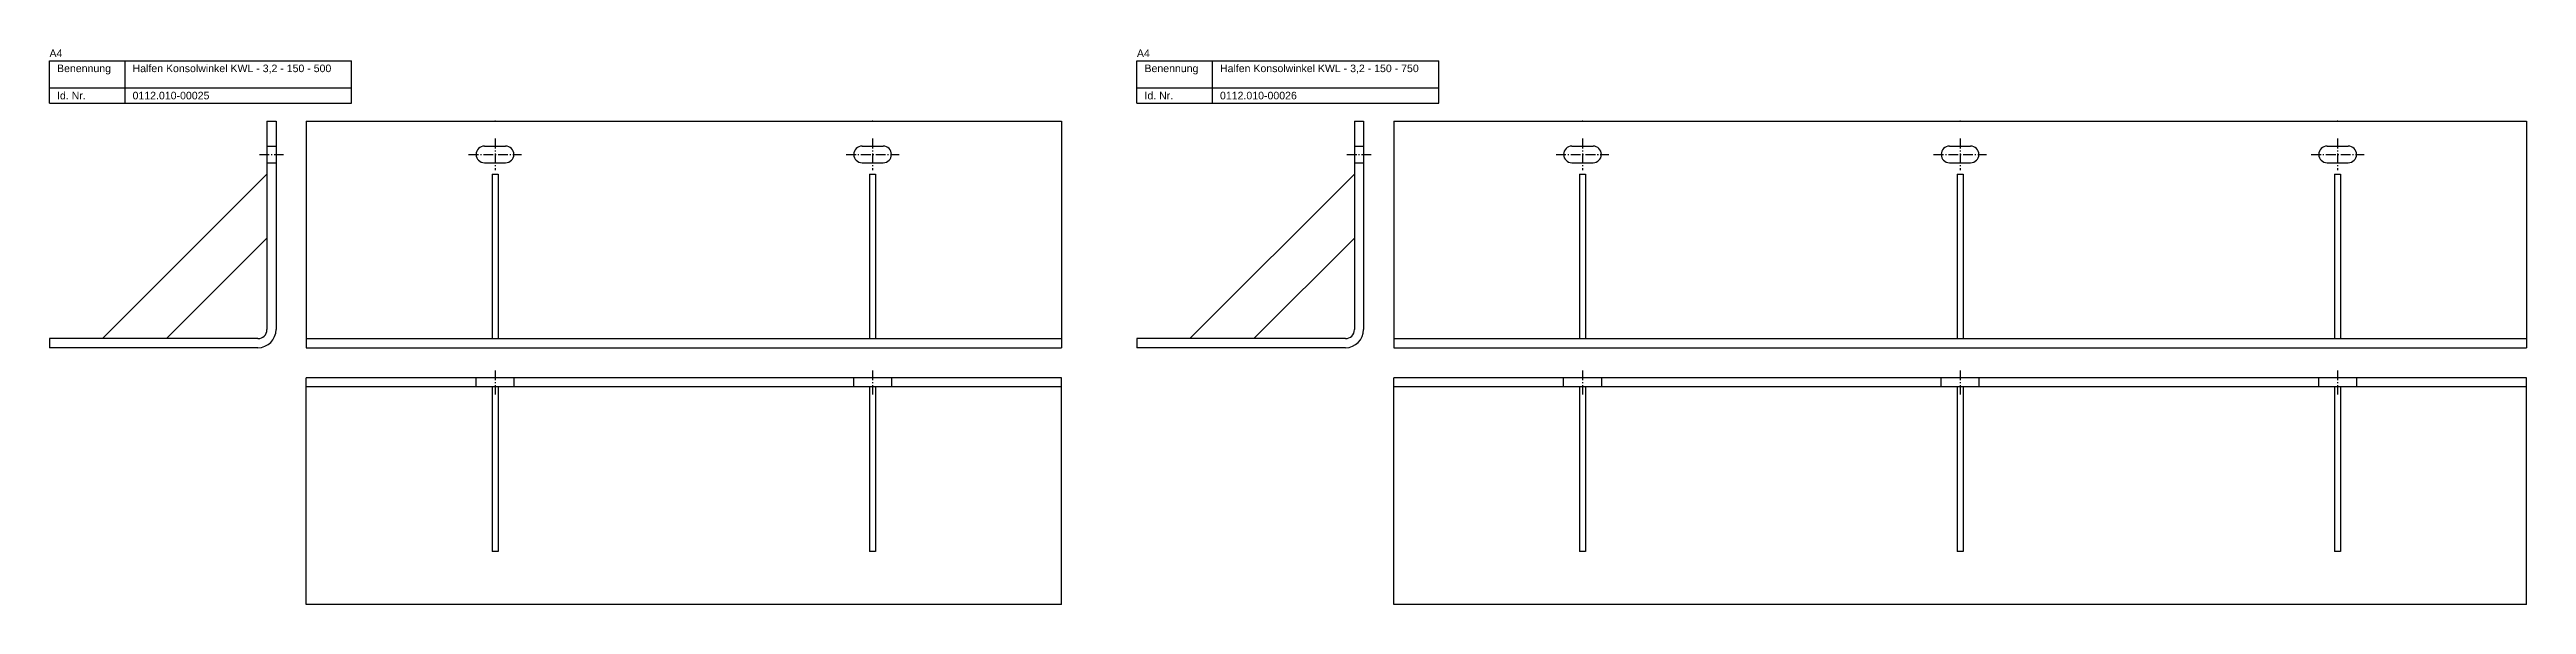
# Model space of a CAD drawing. Header units: millimetres. Extents: x 3683 to 6843, y -2519 to 868.
# Drawn here: x 3683 to 5323, y 131 to 498 of the extents above; entities that cross this region are included whole.
import ezdxf

# ---------------------------------------------------------------- set-up
doc = ezdxf.new("R2010")
doc.units = ezdxf.units.MM
doc.linetypes.add('MITTELLINIE', pattern=[0.977, 0.65, -0.13, 0.067, -0.13])
doc.linetypes.add('VERDECKT', pattern=[9.525, 6.35, -3.175])
doc.layers.add('HALFEN-KONSOLANKER', color=2, linetype='CONTINUOUS')
doc.styles.add('ARIAL50', font='ARIAL.TTF', dxfattribs={"height": 5})

msp = doc.modelspace()

# ---------------------------------------------------------------- texts
at = {"layer": 'HALFEN-KONSOLANKER', "style": 'ARIAL50'}
for s, p in [('A4', (3683.1, 493.3)), ('A4', (4403.1, 493.3)), ('Benennung', (3688.1, 483.3)), ('Halfen Konsolwinkel KWL - 3,2 - 150 - 500', (3738.1, 483.3)), ('Benennung', (4408.1, 483.3)), ('Halfen Konsolwinkel KWL - 3,2 - 150 - 750', (4458.1, 483.3)), ('Id. Nr.', (3688.1, 465.3)), ('0112.010-00025', (3738.1, 465.3)), ('Id. Nr.', (4408.1, 465.3)), ('0112.010-00026', (4458.1, 465.3))]:
    msp.add_text(s, height=5, dxfattribs=at).set_placement(p)

# ---------------------------------------------------------------- linework, layer by layer
at = {"layer": 'HALFEN-KONSOLANKER'}
for p, q in [((3683.1, 490.8), (3883.1, 490.8)), ((3683.1, 462.8), (3683.1, 490.8)), ((3733.1, 462.8), (3733.1, 490.8)), ((3883.1, 462.8), (3883.1, 490.8)), ((4403.1, 490.8), (4603.1, 490.8)), ((4403.1, 462.8), (4403.1, 490.8)), ((4453.1, 462.8), (4453.1, 490.8)), ((4603.1, 462.8), (4603.1, 490.8)), ((3683.1, 472.8), (3883.1, 472.8)), ((3683.1, 462.8), (3883.1, 462.8)), ((4403.1, 472.8), (4603.1, 472.8)), ((4403.1, 462.8), (4603.1, 462.8)), ((3827.1, 450.8), (3827.1, 312.8)), ((3827.1, 450.8), (3833.1, 450.8)), ((3833.1, 450.8), (3833.1, 312.8)), ((3853.1, 450.8), (4353.1, 450.8)), ((3853.1, 450.8), (3853.1, 300.8)), ((4353.1, 450.8), (4353.1, 300.8)), ((4547.1, 450.8), (4547.1, 312.8)), ((4547.1, 450.8), (4553.1, 450.8)), ((4553.1, 450.8), (4553.1, 312.8)), ((4573.1, 450.8), (5323.1, 450.8)), ((4573.1, 450.8), (4573.1, 300.8)), ((5323.1, 450.8), (5323.1, 300.8)), ((3971.1, 434.3), (3985.1, 434.3)), ((4221.1, 434.3), (4235.1, 434.3)), ((4691.1, 434.3), (4705.1, 434.3)), ((4941.1, 434.3), (4955.1, 434.3)), ((5191.1, 434.3), (5205.1, 434.3)), ((3827.1, 415.8), (3718.1, 306.8)), ((3971.1, 423.3), (3985.1, 423.3)), ((3976.1, 415.8), (3976.1, 306.8)), ((3976.1, 415.8), (3980.1, 415.8)), ((3980.1, 415.8), (3980.1, 306.8)), ((4221.1, 423.3), (4235.1, 423.3)), ((4226.1, 415.8), (4230.1, 415.8)), ((4226.1, 415.8), (4226.1, 306.8)), ((4230.1, 415.8), (4230.1, 306.8)), ((4547.1, 415.8), (4438.1, 306.8)), ((4691.1, 423.3), (4705.1, 423.3)), ((4696.1, 415.8), (4696.1, 306.8)), ((4696.1, 415.8), (4700.1, 415.8)), ((4700.1, 415.8), (4700.1, 306.8)), ((4941.1, 423.3), (4955.1, 423.3)), ((4946.1, 415.8), (4946.1, 306.8)), ((4946.1, 415.8), (4950.1, 415.8)), ((4950.1, 415.8), (4950.1, 306.8)), ((5191.1, 423.3), (5205.1, 423.3)), ((5196.1, 415.8), (5196.1, 306.8)), ((5196.1, 415.8), (5200.1, 415.8)), ((5200.1, 415.8), (5200.1, 306.8)), ((3827.1, 373.3), (3760.6, 306.8)), ((4547.1, 373.3), (4480.6, 306.8)), ((3821.1, 306.8), (3683.1, 306.8)), ((3683.1, 306.8), (3683.1, 300.8)), ((3821.1, 300.8), (3683.1, 300.8)), ((3853.1, 306.8), (4353.1, 306.8)), ((3853.1, 300.8), (4353.1, 300.8)), ((4541.1, 306.8), (4403.1, 306.8)), ((4403.1, 306.8), (4403.1, 300.8)), ((4541.1, 300.8), (4403.1, 300.8)), ((4573.1, 306.8), (5323.1, 306.8)), ((4573.1, 300.8), (5323.1, 300.8)), ((4353.1, 280.8), (3853.1, 280.8)), ((3853.1, 130.8), (3853.1, 280.8)), ((4353.1, 130.8), (4353.1, 280.8)), ((5323.1, 280.8), (4573.1, 280.8)), ((4573.1, 130.8), (4573.1, 280.8)), ((5323.1, 130.8), (5323.1, 280.8)), ((4353.1, 274.8), (3853.1, 274.8)), ((3976.1, 274.8), (3976.1, 165.8)), ((3980.1, 274.8), (3980.1, 165.8)), ((4226.1, 274.8), (4226.1, 165.8)), ((4230.1, 274.8), (4230.1, 165.8)), ((5323.1, 274.8), (4573.1, 274.8)), ((4696.1, 274.8), (4696.1, 165.8)), ((4700.1, 274.8), (4700.1, 165.8)), ((4946.1, 274.8), (4946.1, 165.8)), ((4950.1, 274.8), (4950.1, 165.8)), ((5196.1, 274.8), (5196.1, 165.8)), ((5200.1, 274.8), (5200.1, 165.8)), ((3980.1, 165.8), (3976.1, 165.8)), ((4230.1, 165.8), (4226.1, 165.8)), ((4700.1, 165.8), (4696.1, 165.8)), ((4950.1, 165.8), (4946.1, 165.8)), ((5200.1, 165.8), (5196.1, 165.8)), ((4353.1, 130.8), (3853.1, 130.8)), ((5323.1, 130.8), (4573.1, 130.8))]:
    msp.add_line(p, q, dxfattribs=at)
at = {"layer": 'HALFEN-KONSOLANKER', "color": 1, "linetype": 'MITTELLINIE', "ltscale": 10}
for p, q in [((3822.1, 428.8), (3838.1, 428.8)), ((3960.6, 428.8), (3995.6, 428.8)), ((3978.1, 439.3), (3978.1, 418.3)), ((4210.6, 428.8), (4245.6, 428.8)), ((4228.1, 439.3), (4228.1, 418.3)), ((4542.1, 428.8), (4558.1, 428.8)), ((4680.6, 428.8), (4715.6, 428.8)), ((4698.1, 439.3), (4698.1, 418.3)), ((4930.6, 428.8), (4965.6, 428.8)), ((4948.1, 439.3), (4948.1, 418.3)), ((5180.6, 428.8), (5215.6, 428.8)), ((5198.1, 439.3), (5198.1, 418.3)), ((3978.1, 285.8), (3978.1, 269.8)), ((4228.1, 285.8), (4228.1, 269.8)), ((4698.1, 285.8), (4698.1, 269.8)), ((4948.1, 285.8), (4948.1, 269.8)), ((5198.1, 285.8), (5198.1, 269.8))]:
    msp.add_line(p, q, dxfattribs=at)
at = {"layer": 'HALFEN-KONSOLANKER', "color": 1, "linetype": 'VERDECKT'}
for p, q in [((3827.1, 434.3), (3833.1, 434.3)), ((4547.1, 434.3), (4553.1, 434.3)), ((3827.1, 423.3), (3833.1, 423.3)), ((4547.1, 423.3), (4553.1, 423.3)), ((3965.6, 274.8), (3965.6, 280.8)), ((3990.6, 280.8), (3990.6, 274.8)), ((4215.6, 274.8), (4215.6, 280.8)), ((4240.6, 280.8), (4240.6, 274.8)), ((4685.6, 274.8), (4685.6, 280.8)), ((4710.6, 280.8), (4710.6, 274.8)), ((4935.6, 274.8), (4935.6, 280.8)), ((4960.6, 280.8), (4960.6, 274.8)), ((5185.6, 274.8), (5185.6, 280.8)), ((5210.6, 280.8), (5210.6, 274.8))]:
    msp.add_line(p, q, dxfattribs=at)
at = {"layer": 'HALFEN-KONSOLANKER'}
for centre, radius, start, end in [((3971.1, 428.8), 5.5, 90, 270), ((3985.1, 428.8), 5.5, 270, 90), ((4221.1, 428.8), 5.5, 90, 270), ((4235.1, 428.8), 5.5, 270, 90), ((4691.1, 428.8), 5.5, 90, 270), ((4705.1, 428.8), 5.5, 270, 90), ((4941.1, 428.8), 5.5, 90, 270), ((4955.1, 428.8), 5.5, 270, 90), ((5191.1, 428.8), 5.5, 90, 270), ((5205.1, 428.8), 5.5, 270, 90), ((3821.1, 312.8), 12, 270, 0), ((3821.1, 312.8), 6, 270, 0), ((4541.1, 312.8), 6, 270, 0), ((4541.1, 312.8), 12, 270, 0)]:
    msp.add_arc(centre, radius, start, end, dxfattribs=at)
for p in [(3978.1, 450.8), (3978.1, 450.8), (4228.1, 450.8), (4228.1, 450.8), (4698.1, 450.8), (4698.1, 450.8), (4948.1, 450.8), (4948.1, 450.8), (5198.1, 450.8), (5198.1, 450.8)]:
    msp.add_point(p, dxfattribs=at)

msp.set_redraw_order([(e.dxf.handle, doc.entitydb.next_handle()) for e in msp.query("TEXT MTEXT ATTDEF DIMENSION ARC_DIMENSION")])  # texts and dimensions are drawn at this point

doc.saveas('drawing.dxf')
